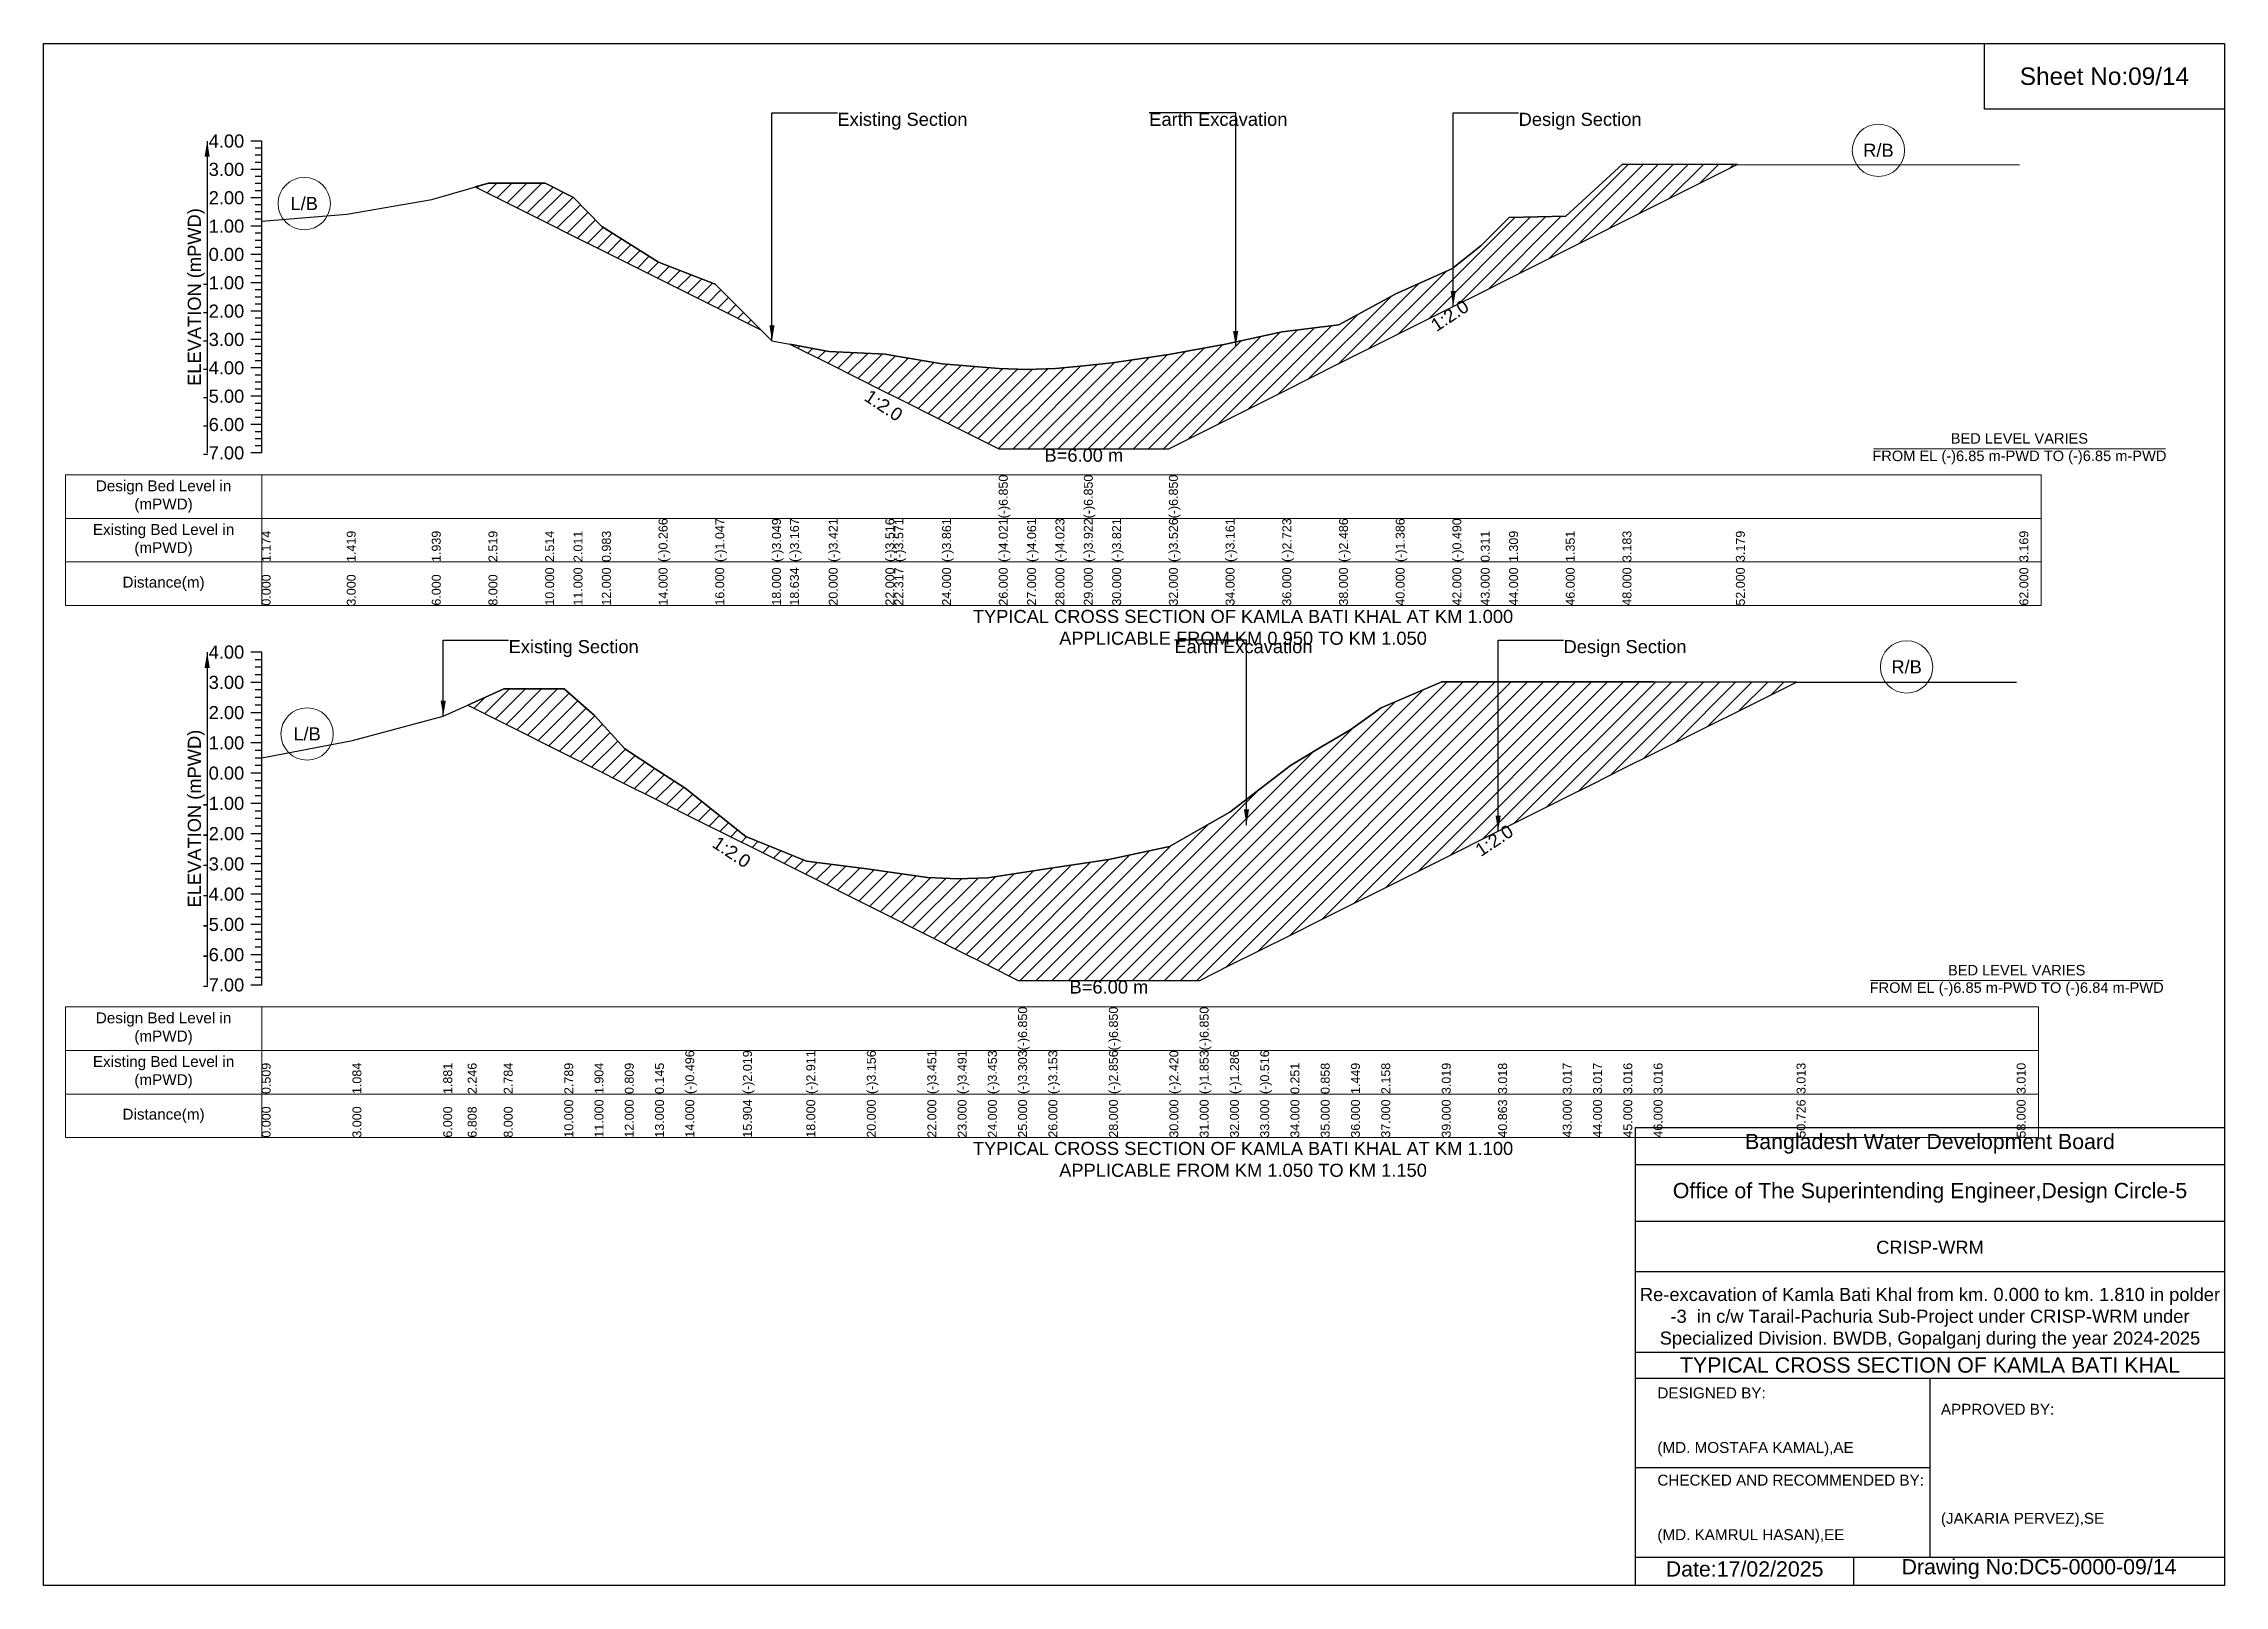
# Model space of a CAD drawing. Header units: inches. Extents: x 91000 to 238000, y -5656 to 51.
# Drawn here: x 180000 to 188000, y -5656 to 0 of the extents above; entities that cross this region are included whole.
import ezdxf

# ---------------------------------------------------------------- set-up
doc = ezdxf.new("R2010")
doc.units = ezdxf.units.IN
doc.header["$LTSCALE"] = 7
doc.header["$MEASUREMENT"] = 0
for name, color, linetype, lineweight in [('Cross section Data Border', 7, 'Continuous', 9), ('Cross Section Labels', 7, 'Continuous', 9), ('Existing_Bed_Level for Xsection', 7, 'Continuous', 25)]:
    doc.layers.add(name, color=color, linetype=linetype, lineweight=lineweight)
doc.styles.get("Standard").update_dxf_attribs({"font": 'arial.ttf'})
doc.dimstyles.get("Standard").update_dxf_attribs({"dimtxt": 0.18, "dimasz": 0.18, "dimexe": 0.18, "dimexo": 0.0625, "dimgap": 0.09, "dimtad": 0, "dimtih": 1, "dimtoh": 1, "dimdec": 4, "dimzin": 0, "dimdsep": 46, "dimtxsty": 'Standard', "dimcen": 0.09, "dimadec": 0, "dimazin": 0, "dimtfac": 1, "dimtdec": 4, "dimtofl": 0, "dimtmove": 0, "dimatfit": 3, "dimfxl": 1, "dimtolj": 1, "dimtzin": 0, "dimarcsym": 0})

msp = doc.modelspace()

# ---------------------------------------------------------------- texts
at = {"attachment_point": 5}
for s, insert, char_height in [('Sheet No:09/14', (187560, -120), 64), ('Bangladesh Water Development Board', (186920, -4036), 56), ('Office of The Superintending Engineer,Design Circle-5', (186920, -4216), 56)]:
    msp.add_mtext(s, dxfattribs=dict(at, insert=insert, char_height=char_height))
for s, insert, char_height, width, attachment_point in [('CRISP-WRM', (186920, -4416), 48, 2240, 5), ('Re-excavation of Kamla Bati Khal from km. 0.000 to km. 1.810 in polder -3  in c/w Tarail-Pachuria Sub-Project under CRISP-WRM under Specialized Division. BWDB, Gopalganj during the year 2024-2025', (186920, -4676), 48, 2160, 5), ('TYPICAL CROSS SECTION OF KAMLA BATI KHAL', (186920, -4848), 56, 2240, 5), ('DESIGNED BY:^J^J^J(MD. MOSTAFA KAMAL),AE', (185920, -5056), 40, 1120, 4), ('APPROVED BY:^J^J^J^J^J^J(JAKARIA PERVEZ),SE', (186960, -5216), 40, 1120, 4), ('CHECKED AND RECOMMENDED BY:^J^J^J(MD. KAMRUL HASAN),EE', (185920, -5376), 40, 1120, 4), ('Date:17/02/2025', (186240, -5596), 56, 1120, 5), ('Drawing No:DC5-0000-09/14', (187320, -5596), 56, 1760, 5)]:
    msp.add_mtext(s, dxfattribs=dict(insert=insert, char_height=char_height, width=width, attachment_point=attachment_point))
at = {"layer": 'Cross section Data Border', "char_height": 40, "width": 640, "attachment_point": 5}
for s, insert in [('Design Bed Level in (mPWD)', (180440, -1661.7)), ('Existing Bed Level in (mPWD)', (180440, -1821.7)), ('Distance(m)', (180440, -1981.7)), ('Design Bed Level in (mPWD)', (180440, -3613.5)), ('Existing Bed Level in (mPWD)', (180440, -3773.5)), ('Distance(m)', (180440, -3933.5))]:
    msp.add_mtext(s, dxfattribs=dict(at, insert=insert))
at = {"layer": 'Cross Section Labels'}
for s, insert, char_height, attachment_point in [('Existing Section', (182912, -253.7), 48, 1), ('Earth Excavation', (184056, -253.7), 48, 1), ('Design Section', (185411, -253.7), 48, 1), ('R/B', (186731, -391.6), 48, 5), ('L/B', (180956, -586.8), 48, 5), ('BED LEVEL VARIES ^JFROM EL (-)6.85 m-PWD TO (-)6.85 m-PWD', (187248, -1486.1), 38.4, 5), ('B=6.00 m', (183816, -1486.1), 48, 2), ('TYPICAL CROSS SECTION OF KAMLA BATI KHAL AT KM 1.000^JAPPLICABLE FROM KM 0.950 TO KM 1.050', (184400, -2141.7), 48, 5), ('Existing Section', (181706, -2188.1), 48, 1), ('Earth Excavation', (184148, -2188.1), 48, 1), ('Design Section', (185575.8, -2188.1), 48, 1), ('R/B', (186834.3, -2286.7), 48, 5), ('L/B', (180966.5, -2532.6), 48, 5), ('B=6.00 m', (183908, -3436.8), 48, 2), ('BED LEVEL VARIES ^JFROM EL (-)6.85 m-PWD TO (-)6.84 m-PWD', (187238, -3436.8), 38.4, 5), ('TYPICAL CROSS SECTION OF KAMLA BATI KHAL AT KM 1.100^JAPPLICABLE FROM KM 1.050 TO KM 1.150', (184400, -4093.5), 48, 5)]:
    msp.add_mtext(s, dxfattribs=dict(at, insert=insert, char_height=char_height, attachment_point=attachment_point))
at = {"layer": 'Cross Section Labels', "char_height": 48, "attachment_point": 2}
for insert, rotation in [((185145, -977.6), 33.69007), ((183095, -1307.5), 326.30993), ((185308.1, -2903.3), 33.69007), ((182537.6, -2945.9), 326.30993)]:
    msp.add_mtext('1:2.0', dxfattribs=dict(at, insert=insert, rotation=rotation))
at = {"layer": 'Existing_Bed_Level for Xsection', "char_height": 48, "attachment_point": 6}
for s, insert in [('4.00', (180736, -357.7)), ('3.00', (180736, -461.7)), ('2.00', (180736, -565.7)), ('1.00', (180736, -669.7)), ('0.00', (180736, -773.7)), ('-1.00', (180736, -877.7)), ('-2.00', (180736, -981.7)), ('-3.00', (180736, -1085.7)), ('-4.00', (180736, -1189.7)), ('-5.00', (180736, -1293.7)), ('-6.00', (180736, -1397.7)), ('-7.00', (180736, -1501.7)), ('4.00', (180736, -2232.5)), ('3.00', (180736, -2343.5)), ('2.00', (180736, -2454.5)), ('1.00', (180736, -2565.5)), ('0.00', (180736, -2676.5)), ('-1.00', (180736, -2787.5)), ('-2.00', (180736, -2898.5)), ('-3.00', (180736, -3009.5)), ('-4.00', (180736, -3120.5)), ('-5.00', (180736, -3231.5)), ('-6.00', (180736, -3342.5)), ('-7.00', (180736, -3453.5))]:
    msp.add_mtext(s, dxfattribs=dict(at, insert=insert))
at = {"layer": 'Existing_Bed_Level for Xsection', "rotation": 90}
for s, insert, char_height, attachment_point in [('ELEVATION (mPWD)', (180560, -929.7), 48, 5), ('(-)6.850', (183504, -1741.7), 32.8, 1), ('(-)6.850', (183816, -1741.7), 32.8, 1), ('(-)6.850', (184128, -1741.7), 32.8, 1), ('(-)0.266', (182256, -1901.7), 32.8, 1), ('(-)1.047', (182464, -1901.7), 32.8, 1), ('(-)3.049', (182672, -1901.7), 32.8, 1), ('(-)3.167', (182737.9, -1901.7), 32.8, 1), ('(-)3.421', (182880, -1901.7), 32.8, 1), ('(-)3.516', (183088, -1901.7), 32.8, 1), ('(-)3.571', (183121, -1901.7), 32.8, 1), ('(-)3.861', (183296, -1901.7), 32.8, 1), ('(-)4.021', (183504, -1901.7), 32.8, 1), ('(-)4.061', (183608, -1901.7), 32.8, 1), ('(-)4.023', (183712, -1901.7), 32.8, 1), ('(-)3.922', (183816, -1901.7), 32.8, 1), ('(-)3.821', (183920, -1901.7), 32.8, 1), ('(-)3.526', (184128, -1901.7), 32.8, 1), ('(-)3.161', (184336, -1901.7), 32.8, 1), ('(-)2.723', (184544, -1901.7), 32.8, 1), ('(-)2.486', (184752, -1901.7), 32.8, 1), ('(-)1.386', (184960, -1901.7), 32.8, 1), ('(-)0.490', (185168, -1901.7), 32.8, 1), ('1.174', (180800, -1901.7), 32.8, 1), ('1.419', (181112, -1901.7), 32.8, 1), ('1.939', (181424, -1901.7), 32.8, 1), ('2.519', (181632, -1901.7), 32.8, 1), ('2.514', (181840, -1901.7), 32.8, 1), ('2.011', (181944, -1901.7), 32.8, 1), ('0.983', (182048, -1901.7), 32.8, 1), ('0.311', (185272, -1901.7), 32.8, 1), ('1.309', (185376, -1901.7), 32.8, 1), ('1.351', (185584, -1901.7), 32.8, 1), ('3.183', (185792, -1901.7), 32.8, 1), ('3.179', (186208, -1901.7), 32.8, 1), ('3.169', (187248, -1901.7), 32.8, 1), ('0.000', (180800, -2061.7), 32.8, 1), ('3.000', (181112, -2061.7), 32.8, 1), ('6.000', (181424, -2061.7), 32.8, 1), ('8.000', (181632, -2061.7), 32.8, 1), ('10.000', (181840, -2061.7), 32.8, 1), ('11.000', (181944, -2061.7), 32.8, 1), ('12.000', (182048, -2061.7), 32.8, 1), ('14.000', (182256, -2061.7), 32.8, 1), ('16.000', (182464, -2061.7), 32.8, 1), ('18.000', (182672, -2061.7), 32.8, 1), ('18.634', (182737.9, -2061.7), 32.8, 1), ('20.000', (182880, -2061.7), 32.8, 1), ('22.000', (183088, -2061.7), 32.8, 1), ('22.317', (183121, -2061.7), 32.8, 1), ('24.000', (183296, -2061.7), 32.8, 1), ('26.000', (183504, -2061.7), 32.8, 1), ('27.000', (183608, -2061.7), 32.8, 1), ('28.000', (183712, -2061.7), 32.8, 1), ('29.000', (183816, -2061.7), 32.8, 1), ('30.000', (183920, -2061.7), 32.8, 1), ('32.000', (184128, -2061.7), 32.8, 1), ('34.000', (184336, -2061.7), 32.8, 1), ('36.000', (184544, -2061.7), 32.8, 1), ('38.000', (184752, -2061.7), 32.8, 1), ('40.000', (184960, -2061.7), 32.8, 1), ('42.000', (185168, -2061.7), 32.8, 1), ('43.000', (185272, -2061.7), 32.8, 1), ('44.000', (185376, -2061.7), 32.8, 1), ('46.000', (185584, -2061.7), 32.8, 1), ('48.000', (185792, -2061.7), 32.8, 1), ('52.000', (186208, -2061.7), 32.8, 1), ('62.000', (187248, -2061.7), 32.8, 1), ('ELEVATION (mPWD)', (180560, -2843), 48, 5), ('(-)6.850', (183575, -3693.5), 32.8, 1), ('(-)6.850', (183908, -3693.5), 32.8, 1), ('(-)6.850', (184241, -3693.5), 32.8, 1), ('0.509', (180800, -3853.5), 32.8, 1), ('1.084', (181133, -3853.5), 32.8, 1), ('1.881', (181466, -3853.5), 32.8, 1), ('2.246', (181555.7, -3853.5), 32.8, 1), ('2.784', (181688, -3853.5), 32.8, 1), ('2.789', (181910, -3853.5), 32.8, 1), ('1.904', (182021, -3853.5), 32.8, 1), ('0.809', (182132, -3853.5), 32.8, 1), ('0.145', (182243, -3853.5), 32.8, 1), ('(-)0.496', (182354, -3853.5), 32.8, 1), ('(-)2.019', (182565.4, -3853.5), 32.8, 1), ('(-)2.911', (182798, -3853.5), 32.8, 1), ('(-)3.156', (183020, -3853.5), 32.8, 1), ('(-)3.451', (183242, -3853.5), 32.8, 1), ('(-)3.491', (183353, -3853.5), 32.8, 1), ('(-)3.453', (183464, -3853.5), 32.8, 1), ('(-)3.303', (183575, -3853.5), 32.8, 1), ('(-)3.153', (183686, -3853.5), 32.8, 1), ('(-)2.856', (183908, -3853.5), 32.8, 1), ('(-)2.420', (184130, -3853.5), 32.8, 1), ('(-)1.853', (184241, -3853.5), 32.8, 1), ('(-)1.286', (184352, -3853.5), 32.8, 1), ('(-)0.516', (184463, -3853.5), 32.8, 1), ('0.251', (184574, -3853.5), 32.8, 1), ('0.858', (184685, -3853.5), 32.8, 1), ('1.449', (184796, -3853.5), 32.8, 1), ('2.158', (184907, -3853.5), 32.8, 1), ('3.019', (185129, -3853.5), 32.8, 1), ('3.018', (185335.8, -3853.5), 32.8, 1), ('3.017', (185573, -3853.5), 32.8, 1), ('3.017', (185684, -3853.5), 32.8, 1), ('3.016', (185795, -3853.5), 32.8, 1), ('3.016', (185906, -3853.5), 32.8, 1), ('3.013', (186430.6, -3853.5), 32.8, 1), ('3.010', (187238, -3853.5), 32.8, 1), ('0.000', (180800, -4013.5), 32.8, 1), ('3.000', (181133, -4013.5), 32.8, 1), ('6.000', (181466, -4013.5), 32.8, 1), ('6.808', (181555.7, -4013.5), 32.8, 1), ('8.000', (181688, -4013.5), 32.8, 1), ('10.000', (181910, -4013.5), 32.8, 1), ('11.000', (182021, -4013.5), 32.8, 1), ('12.000', (182132, -4013.5), 32.8, 1), ('13.000', (182243, -4013.5), 32.8, 1), ('14.000', (182354, -4013.5), 32.8, 1), ('15.904', (182565.4, -4013.5), 32.8, 1), ('18.000', (182798, -4013.5), 32.8, 1), ('20.000', (183020, -4013.5), 32.8, 1), ('22.000', (183242, -4013.5), 32.8, 1), ('23.000', (183353, -4013.5), 32.8, 1), ('24.000', (183464, -4013.5), 32.8, 1), ('25.000', (183575, -4013.5), 32.8, 1), ('26.000', (183686, -4013.5), 32.8, 1), ('28.000', (183908, -4013.5), 32.8, 1), ('30.000', (184130, -4013.5), 32.8, 1), ('31.000', (184241, -4013.5), 32.8, 1), ('32.000', (184352, -4013.5), 32.8, 1), ('33.000', (184463, -4013.5), 32.8, 1), ('34.000', (184574, -4013.5), 32.8, 1), ('35.000', (184685, -4013.5), 32.8, 1), ('36.000', (184796, -4013.5), 32.8, 1), ('37.000', (184907, -4013.5), 32.8, 1), ('39.000', (185129, -4013.5), 32.8, 1), ('40.863', (185335.8, -4013.5), 32.8, 1), ('43.000', (185573, -4013.5), 32.8, 1), ('44.000', (185684, -4013.5), 32.8, 1), ('45.000', (185795, -4013.5), 32.8, 1), ('46.000', (185906, -4013.5), 32.8, 1), ('50.726', (186430.6, -4013.5), 32.8, 1), ('58.000', (187238, -4013.5), 32.8, 1)]:
    msp.add_mtext(s, dxfattribs=dict(at, insert=insert, char_height=char_height, attachment_point=attachment_point))

# ---------------------------------------------------------------- hatches: boundary and pattern name
at = {"layer": 'Existing_Bed_Level for Xsection'}
h = msp.add_hatch(dxfattribs=at)
h.set_pattern_fill('ANSI31', color=256, scale=312, style=0)
h.paths.add_polyline_path([(182737.9, -1103), (182880, -1174.1), (183088, -1278.1), (183121, -1294.5), (183296, -1382.1), (183504, -1486.1), (183608, -1486.1), (183712, -1486.1), (183816, -1486.1), (183920, -1486.1), (184128, -1486.1), (184336, -1382.1), (184544, -1278.1), (184752, -1174.1), (184960, -1070.1), (185168, -966.1), (185171, -964.6), (185272, -914.1), (185376, -862.1), (185584, -758.1), (185792, -654.1), (186208, -446.1), (186214, -443), (186208, -443), (185792, -442.6), (185584, -633.2), (185376, -637.5), (185272, -741.3), (185171, -822.2), (185168, -824.6), (184960, -917.8), (184752, -1032.2), (184544, -1056.8), (184336, -1102.4), (184128, -1140.4), (183920, -1171), (183816, -1181.5), (183712, -1192), (183608, -1196), (183504, -1191.8), (183296, -1175.2), (183121, -1145), (183088, -1139.3), (182880, -1129.4)])
h = msp.add_hatch(dxfattribs=at)
h.set_pattern_fill('ANSI31', color=256, scale=312, style=0)
h.paths.add_polyline_path([(181583.4, -525.8), (181632, -550.1), (181840, -654.1), (181944, -706.1), (182048, -758.1), (182256, -862.1), (182464, -966.1), (182630.7, -1049.4), (182464, -882.5), (182256, -801.3), (182048, -671.4), (181944, -564.5), (181840, -512.2), (181632, -511.7)])
h = msp.add_hatch(dxfattribs=at)
h.set_pattern_fill('ANSI31', color=256, scale=333, style=0)
h.paths.add_polyline_path([(181555.7, -2427.2), (181688, -2493.3), (181910, -2604.3), (182021, -2659.8), (182132, -2715.3), (182243, -2770.8), (182354, -2826.3), (182565.4, -2932), (182576, -2937.3), (182798, -3048.3), (183020, -3159.3), (183242, -3270.3), (183353, -3325.8), (183464, -3381.3), (183575, -3436.8), (183686, -3436.8), (183908, -3436.8), (184130, -3436.8), (184241, -3436.8), (184352, -3381.3), (184463, -3325.8), (184574, -3270.3), (184685, -3214.8), (184796, -3159.3), (184907, -3103.8), (185129, -2992.8), (185335.8, -2889.4), (185573, -2770.8), (185684, -2715.3), (185795, -2659.8), (185906, -2604.3), (186430.6, -2342), (185906, -2341.8), (185795, -2341.7), (185684, -2341.7), (185573, -2341.6), (185335.8, -2341.5), (185129, -2341.4), (184907, -2437), (184796, -2515.7), (184685, -2581.3), (184574, -2648.6), (184463, -2733.8), (184352, -2819.2), (184241, -2882.2), (184130, -2945.1), (183908, -2993.5), (183686, -3026.5), (183575, -3043.1), (183464, -3059.8), (183353, -3064), (183242, -3059.6), (183020, -3026.8), (182798, -2999.6), (182576, -2909.2), (182565.4, -2900.6), (182354, -2731.6), (182243, -2660.4), (182132, -2586.7), (182021, -2465.2), (181910, -2366.9), (181688, -2367.5)])

# ---------------------------------------------------------------- linework, layer by layer
for points in [[(180000, 0), (188000, 0), (188000, -5656), (180000, -5656)], [(187120, 0), (188000, 0), (188000, -240), (187120, -240)]]:
    msp.add_lwpolyline(points, close=True)
for points in [[(185840, -5656), (185840, -3976), (188000, -3976)], [(185840, -4112), (188000, -4112)], [(185840, -4320), (188000, -4320)], [(185840, -4504), (188000, -4504)], [(185840, -4800), (188000, -4800)], [(185840, -4896), (188000, -4896)], [(186920, -4896), (186920, -5552)], [(185840, -5224), (186920, -5224)], [(185840, -5552), (188000, -5552)], [(186640, -5552), (186640, -5656)]]:
    msp.add_lwpolyline(points)
at = {"layer": 'Cross section Data Border'}
for points in [[(180080, -1581.7), (187328, -1581.7), (187328, -2061.7), (180080, -2061.7)], [(180080, -3533.5), (187318, -3533.5), (187318, -4013.5), (180080, -4013.5)]]:
    msp.add_lwpolyline(points, close=True, dxfattribs=at)
for points in [[(180800, -1581.7), (180800, -2061.7)], [(180080, -1741.7), (187328, -1741.7)], [(180080, -1901.7), (187328, -1901.7)], [(180800, -3533.5), (180800, -4013.5)], [(180080, -3693.5), (187318, -3693.5)], [(180080, -3853.5), (187318, -3853.5)]]:
    msp.add_lwpolyline(points, dxfattribs=at)
at = {"layer": 'Cross Section Labels'}
for points in [[(186712.2, -1486.1), (187783.8, -1486.1)], [(186702.2, -3436.8), (187773.8, -3436.8)]]:
    msp.add_lwpolyline(points, dxfattribs=at)
for centre in [(186731, -391.6), (180956, -586.8), (186834.3, -2286.7), (180966.5, -2532.6)]:
    msp.add_circle(centre, 96, dxfattribs=at)
at = {"layer": 'Existing_Bed_Level for Xsection'}
for points in [[(180800, -357.7), (180760, -357.7)], [(180800, -383.7), (180776, -383.7)], [(180800, -1501.7), (180800, -1397.7), (180800, -1293.7), (180800, -1189.7), (180800, -1085.7), (180800, -981.7), (180800, -877.7), (180800, -773.7), (180800, -669.7), (180800, -565.7), (180800, -461.7), (180800, -357.7)], [(180800, -461.7), (180760, -461.7)], [(180800, -409.7), (180776, -409.7)], [(180800, -435.7), (180776, -435.7)], [(180800, -651.6), (181112, -626.1), (181424, -572), (181632, -511.7), (181840, -512.2), (181944, -564.5), (182048, -671.4), (182256, -801.3), (182464, -882.5), (182672, -1090.8), (182737.9, -1103), (182880, -1129.4), (183088, -1139.3), (183121, -1145), (183296, -1175.2), (183504, -1191.8), (183504, -1191.8), (183608, -1196), (183712, -1192), (183816, -1181.5), (183816, -1181.5), (183920, -1171), (184128, -1140.4), (184128, -1140.4), (184336, -1102.4), (184544, -1056.8), (184752, -1032.2), (184960, -917.8), (185168, -824.6), (185171, -822.2), (185272, -741.3), (185376, -637.5), (185584, -633.2), (185792, -442.6), (186208, -443), (186214, -443), (187248, -444.1)], [(180800, -487.7), (180776, -487.7)], [(180800, -513.7), (180776, -513.7)], [(180800, -539.7), (180776, -539.7)], [(180800, -565.7), (180760, -565.7)], [(180800, -591.7), (180776, -591.7)], [(180800, -617.7), (180776, -617.7)], [(180800, -669.7), (180760, -669.7)], [(180800, -643.7), (180776, -643.7)], [(180800, -695.7), (180776, -695.7)], [(180800, -773.7), (180760, -773.7)], [(180800, -721.7), (180776, -721.7)], [(180800, -747.7), (180776, -747.7)], [(180800, -799.7), (180776, -799.7)], [(180800, -877.7), (180760, -877.7)], [(180800, -825.7), (180776, -825.7)], [(180800, -851.7), (180776, -851.7)], [(180800, -903.7), (180776, -903.7)], [(180800, -929.7), (180776, -929.7)], [(180800, -955.7), (180776, -955.7)], [(180800, -981.7), (180760, -981.7)], [(180800, -1007.7), (180776, -1007.7)], [(180800, -1033.7), (180776, -1033.7)], [(180800, -1085.7), (180760, -1085.7)], [(180800, -1059.7), (180776, -1059.7)], [(180800, -1111.7), (180776, -1111.7)], [(180800, -1189.7), (180760, -1189.7)], [(180800, -1137.7), (180776, -1137.7)], [(180800, -1163.7), (180776, -1163.7)], [(180800, -1215.7), (180776, -1215.7)], [(180800, -1241.7), (180776, -1241.7)], [(180800, -1267.7), (180776, -1267.7)], [(180800, -1293.7), (180760, -1293.7)], [(180800, -1319.7), (180776, -1319.7)], [(180800, -1345.7), (180776, -1345.7)], [(180800, -1397.7), (180760, -1397.7)], [(180800, -1371.7), (180776, -1371.7)], [(180800, -1423.7), (180776, -1423.7)], [(180800, -1501.7), (180760, -1501.7)], [(180800, -1449.7), (180776, -1449.7)], [(180800, -1475.7), (180776, -1475.7)], [(180800, -2232.5), (180760, -2232.5)], [(180800, -3453.5), (180800, -3342.5), (180800, -3231.5), (180800, -3120.5), (180800, -3009.5), (180800, -2898.5), (180800, -2787.5), (180800, -2676.5), (180800, -2565.5), (180800, -2454.5), (180800, -2343.5), (180800, -2232.5)], [(180800, -2260.2), (180776, -2260.2)], [(180800, -2288), (180776, -2288)], [(180800, -2315.7), (180776, -2315.7)], [(180800, -2343.5), (180760, -2343.5)], [(180800, -2371.2), (180776, -2371.2)], [(180800, -2399), (180776, -2399)], [(180800, -2620), (181133, -2556.2), (181466, -2467.7), (181555.7, -2427.2), (181688, -2367.5), (181910, -2366.9), (182021, -2465.2), (182132, -2586.7), (182243, -2660.4), (182354, -2731.6), (182565.4, -2900.6), (182576, -2909.2), (182798, -2999.6), (183020, -3026.8), (183242, -3059.6), (183353, -3064), (183464, -3059.8), (183575, -3043.1), (183575, -3043.1), (183686, -3026.5), (183908, -2993.5), (183908, -2993.5), (184130, -2945.1), (184241, -2882.2), (184241, -2882.2), (184352, -2819.2), (184463, -2733.8), (184574, -2648.6), (184685, -2581.3), (184796, -2515.7), (184907, -2437), (185129, -2341.4), (185335.8, -2341.5), (185573, -2341.6), (185684, -2341.7), (185795, -2341.7), (185906, -2341.8), (186430.6, -2342), (187238, -2342.4)], [(180800, -2454.5), (180760, -2454.5)], [(180800, -2426.7), (180776, -2426.7)], [(180800, -2482.2), (180776, -2482.2)], [(180800, -2510), (180776, -2510)], [(180800, -2537.7), (180776, -2537.7)], [(180800, -2565.5), (180760, -2565.5)], [(180800, -2593.2), (180776, -2593.2)], [(180800, -2621), (180776, -2621)], [(180800, -2676.5), (180760, -2676.5)], [(180800, -2648.7), (180776, -2648.7)], [(180800, -2704.2), (180776, -2704.2)], [(180800, -2787.5), (180760, -2787.5)], [(180800, -2732), (180776, -2732)], [(180800, -2759.7), (180776, -2759.7)], [(180800, -2815.2), (180776, -2815.2)], [(180800, -2843), (180776, -2843)], [(180800, -2870.7), (180776, -2870.7)], [(180800, -2898.5), (180760, -2898.5)], [(180800, -2926.2), (180776, -2926.2)], [(180800, -2954), (180776, -2954)], [(180800, -3009.5), (180760, -3009.5)], [(180800, -2981.7), (180776, -2981.7)], [(180800, -3037.2), (180776, -3037.2)], [(180800, -3065), (180776, -3065)], [(180800, -3092.7), (180776, -3092.7)], [(180800, -3120.5), (180760, -3120.5)], [(180800, -3148.2), (180776, -3148.2)], [(180800, -3176), (180776, -3176)], [(180800, -3231.5), (180760, -3231.5)], [(180800, -3203.7), (180776, -3203.7)], [(180800, -3259.2), (180776, -3259.2)], [(180800, -3342.5), (180760, -3342.5)], [(180800, -3287), (180776, -3287)], [(180800, -3314.7), (180776, -3314.7)], [(180800, -3370.2), (180776, -3370.2)], [(180800, -3398), (180776, -3398)], [(180800, -3425.7), (180776, -3425.7)], [(180800, -3453.5), (180760, -3453.5)]]:
    msp.add_lwpolyline(points, dxfattribs=at)
for points in [[(182737.9, -1103), (182880, -1174.1), (183088, -1278.1), (183121, -1294.5), (183296, -1382.1), (183504, -1486.1), (183504, -1486.1), (183608, -1486.1), (183712, -1486.1), (183816, -1486.1), (183816, -1486.1), (183920, -1486.1), (184128, -1486.1), (184128, -1486.1), (184336, -1382.1), (184544, -1278.1), (184752, -1174.1), (184960, -1070.1), (185168, -966.1), (185171, -964.6), (185272, -914.1), (185376, -862.1), (185584, -758.1), (185792, -654.1), (186208, -446.1), (186214, -443), (186208, -443), (185792, -442.6), (185584, -633.2), (185376, -637.5), (185272, -741.3), (185171, -822.2), (185168, -824.6), (184960, -917.8), (184752, -1032.2), (184544, -1056.8), (184336, -1102.4), (184128, -1140.4), (184128, -1140.4), (183920, -1171), (183816, -1181.5), (183816, -1181.5), (183712, -1192), (183608, -1196), (183504, -1191.8), (183504, -1191.8), (183296, -1175.2), (183121, -1145), (183088, -1139.3), (182880, -1129.4)], [(181583.4, -525.8), (181632, -550.1), (181840, -654.1), (181944, -706.1), (182048, -758.1), (182256, -862.1), (182464, -966.1), (182630.7, -1049.4), (182464, -882.5), (182256, -801.3), (182048, -671.4), (181944, -564.5), (181840, -512.2), (181632, -511.7)], [(181555.7, -2427.2), (181555.7, -2427.2), (181688, -2493.3), (181910, -2604.3), (182021, -2659.8), (182132, -2715.3), (182243, -2770.8), (182354, -2826.3), (182565.4, -2932), (182576, -2937.3), (182798, -3048.3), (183020, -3159.3), (183242, -3270.3), (183353, -3325.8), (183464, -3381.3), (183575, -3436.8), (183575, -3436.8), (183686, -3436.8), (183908, -3436.8), (183908, -3436.8), (184130, -3436.8), (184241, -3436.8), (184241, -3436.8), (184352, -3381.3), (184463, -3325.8), (184574, -3270.3), (184685, -3214.8), (184796, -3159.3), (184907, -3103.8), (185129, -2992.8), (185335.8, -2889.4), (185573, -2770.8), (185684, -2715.3), (185795, -2659.8), (185906, -2604.3), (186430.6, -2342), (185906, -2341.8), (185795, -2341.7), (185684, -2341.7), (185573, -2341.6), (185335.8, -2341.5), (185129, -2341.4), (184907, -2437), (184796, -2515.7), (184685, -2581.3), (184574, -2648.6), (184463, -2733.8), (184352, -2819.2), (184241, -2882.2), (184241, -2882.2), (184130, -2945.1), (183908, -2993.5), (183908, -2993.5), (183686, -3026.5), (183575, -3043.1), (183575, -3043.1), (183464, -3059.8), (183353, -3064), (183242, -3059.6), (183020, -3026.8), (182798, -2999.6), (182576, -2909.2), (182565.4, -2900.6), (182354, -2731.6), (182243, -2660.4), (182132, -2586.7), (182021, -2465.2), (181910, -2366.9), (181688, -2367.5), (181555.7, -2427.2)]]:
    msp.add_lwpolyline(points, close=True, dxfattribs=at)

msp.set_redraw_order([(e.dxf.handle, doc.entitydb.next_handle()) for e in msp.query("TEXT MTEXT ATTDEF DIMENSION ARC_DIMENSION")])  # texts and dimensions are drawn at this point

# ---------------------------------------------------------------- leaders
at = {"layer": 'Cross Section Labels', "annotation_type": 0, "has_hookline": 1}
for points, hookline_direction, text_width in [([(182672, -1090.8), (182672, -253.7), (182911.9, -253.7)], 0, 467.2), ([(184373, -1111.4), (184373, -253.7), (184056.1, -253.7)], 1, 497), ([(185171, -964.6), (185171, -253.7), (185410.9, -253.7)], 0, 441.2), ([(181466, -2467.7), (181466, -2188.1), (181705.9, -2188.1)], 0, 467.2), ([(184412.6, -2866.6), (184412.6, -2188.1), (184148.1, -2188.1)], 1, 497), ([(185335.8, -2889.4), (185335.8, -2188.1), (185575.7, -2188.1)], 0, 441.2)]:
    msp.add_leader(points, dimstyle='Standard', override={"dimasz": 57.6}, dxfattribs=dict(at, hookline_direction=hookline_direction, text_width=text_width))
at = {"layer": 'Existing_Bed_Level for Xsection'}
for points in [[(180600, -357.7), (180600, -1501.7)], [(180600, -2232.5), (180600, -3453.5)]]:
    msp.add_leader(points, dimstyle='Standard', override={"dimasz": 57.6}, dxfattribs=at)

doc.saveas('drawing.dxf')
